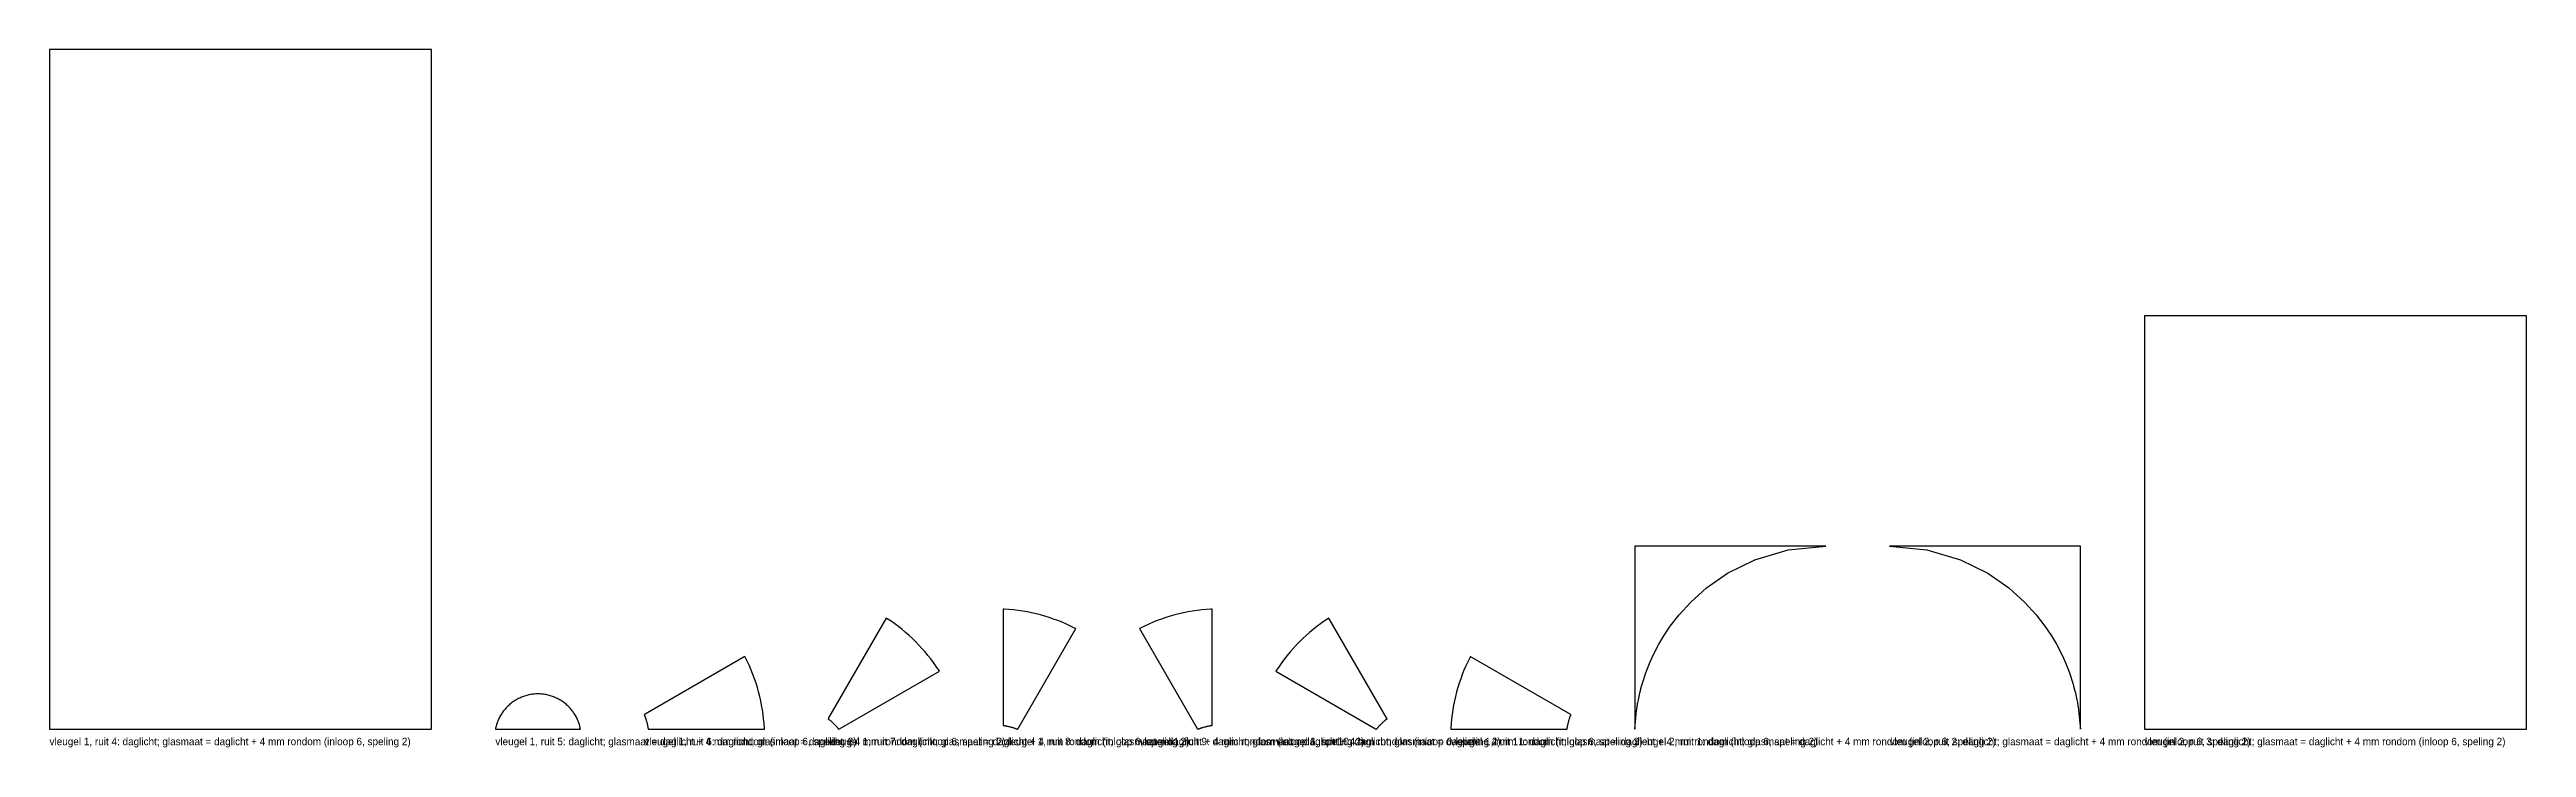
# Model space of a CAD drawing. Header units: millimetres. Extents: x 0 to 9904, y -34 to 1279.
# Drawn here: x 1798 to 6459, y -34 to 1279 of the extents above; entities that cross this region are included whole.
import ezdxf

# ---------------------------------------------------------------- set-up
doc = ezdxf.new("R2010")
doc.units = ezdxf.units.MM

msp = doc.modelspace()

# ---------------------------------------------------------------- texts
at = {"layer": 'TEKST'}
for s, p in [('vleugel 1, ruit 4: daglicht; glasmaat = daglicht + 4 mm rondom (inloop 6, speling 2)', (1798, -30)), ('vleugel 1, ruit 5: daglicht; glasmaat = daglicht + 4 mm rondom (inloop 6, speling 2)', (2637, -30)), ('vleugel 1, ruit 6: daglicht; glasmaat = daglicht + 4 mm rondom (inloop 6, speling 2)', (2917.1302, -30)), ('vleugel 1, ruit 7: daglicht; glasmaat = daglicht + 4 mm rondom (inloop 6, speling 2)', (3263.0652, -30)), ('vleugel 1, ruit 8: daglicht; glasmaat = daglicht + 4 mm rondom (inloop 6, speling 2)', (3592.2828, -30)), ('vleugel 1, ruit 9: daglicht; glasmaat = daglicht + 4 mm rondom (inloop 6, speling 2)', (3848.8607, -30)), ('vleugel 1, ruit 10: daglicht; glasmaat = daglicht + 4 mm rondom (inloop 6, speling 2)', (4105.4387, -30)), ('vleugel 1, ruit 11: daglicht; glasmaat = daglicht + 4 mm rondom (inloop 6, speling 2)', (4434.6562, -30)), ('vleugel 2, ruit 1: daglicht; glasmaat = daglicht + 4 mm rondom (inloop 6, speling 2)', (4780.5913, -30)), ('vleugel 2, ruit 2: daglicht; glasmaat = daglicht + 4 mm rondom (inloop 6, speling 2)', (5260.0913, -30)), ('vleugel 2, ruit 3: daglicht; glasmaat = daglicht + 4 mm rondom (inloop 6, speling 2)', (5739.5913, -30))]:
    msp.add_text(s, height=14, dxfattribs=at).set_placement(p)

# ---------------------------------------------------------------- linework, layer by layer
at = {"layer": 'DAGLICHT'}
for p, q in [((2517, 1278.63), (1798, 1278.63)), ((1798, 1278.63), (1798, 0)), ((2517, 0), (2517, 1278.63)), ((6458.5913, 777.87), (5739.5913, 777.87)), ((5739.5913, 777.87), (5739.5913, 0)), ((6458.5913, 0), (6458.5913, 777.87)), ((5140.0913, 344.5), (4780.5913, 344.5)), ((4780.5913, 344.5), (4780.5913, 0)), ((5006.7362, 318.8513), (5069.6817, 337.5376)), ((5069.6817, 337.5376), (5140.0913, 344.5)), ((5260.0913, 344.5), (5330.5009, 337.5376)), ((5619.5913, 344.5), (5260.0913, 344.5)), ((5330.5009, 337.5376), (5393.4463, 318.8513)), ((5619.5913, 0), (5619.5913, 344.5)), ((4915.7038, 265.8745), (4955.3191, 293.382)), ((4955.3191, 293.382), (5006.7362, 318.8513)), ((5393.4463, 318.8513), (5444.8635, 293.382)), ((5444.8635, 293.382), (5484.4788, 265.8745)), ((4864.0731, 215.335), (4886.0631, 239.3815)), ((4886.0631, 239.3815), (4915.7038, 265.8745)), ((5484.4788, 265.8745), (5514.1195, 239.3815)), ((5514.1195, 239.3815), (5536.1094, 215.335)), ((3372.3008, 209.2176), (3263.9292, 21.5124)), ((3374.2007, 208.0189), (3372.3008, 209.2176)), ((3381.373, 203.2265), (3374.2007, 208.0189)), ((3388.4174, 198.248), (3381.373, 203.2265)), ((3395.329, 193.0868), (3388.4174, 198.248)), ((3402.1032, 187.7465), (3395.329, 193.0868)), ((3408.7353, 182.2307), (3402.1032, 187.7465)), ((3594.5275, 225.8468), (3592.2828, 225.935)), ((3592.2828, 225.935), (3592.2828, 9.1918)), ((3603.1351, 225.2827), (3594.5275, 225.8468)), ((3611.7249, 224.4934), (3603.1351, 225.2827)), ((3620.2912, 223.4795), (3611.7249, 224.4934)), ((3628.828, 222.2417), (3620.2912, 223.4795)), ((3620.4891, 1.6339), (3728.8607, 189.3391)), ((3637.3294, 220.7809), (3628.828, 222.2417)), ((3645.7897, 219.098), (3637.3294, 220.7809)), ((3654.2031, 217.1943), (3645.7897, 219.098)), ((3662.5637, 215.071), (3654.2031, 217.1943)), ((3670.8659, 212.7295), (3662.5637, 215.071)), ((3679.1039, 210.1715), (3670.8659, 212.7295)), ((3687.2722, 207.3988), (3679.1039, 210.1715)), ((3695.365, 204.4132), (3687.2722, 207.3988)), ((3703.377, 201.2167), (3695.365, 204.4132)), ((3711.3025, 197.8116), (3703.377, 201.2167)), ((3719.1362, 194.2003), (3711.3025, 197.8116)), ((3726.8727, 190.3851), (3719.1362, 194.2003)), ((3728.8607, 189.3391), (3726.8727, 190.3851)), ((3850.8488, 190.3851), (3848.8607, 189.3391)), ((3848.8607, 189.3391), (3957.2324, 1.6339)), ((3858.5853, 194.2003), (3850.8488, 190.3851)), ((3866.4189, 197.8116), (3858.5853, 194.2003)), ((3874.3445, 201.2167), (3866.4189, 197.8116)), ((3882.3564, 204.4132), (3874.3445, 201.2167)), ((3890.4493, 207.3988), (3882.3564, 204.4132)), ((3898.6176, 210.1715), (3890.4493, 207.3988)), ((3906.8556, 212.7295), (3898.6176, 210.1715)), ((3915.1578, 215.071), (3906.8556, 212.7295)), ((3923.5184, 217.1943), (3915.1578, 215.071)), ((3931.9318, 219.098), (3923.5184, 217.1943)), ((3940.3921, 220.7809), (3931.9318, 219.098)), ((3948.8935, 222.2417), (3940.3921, 220.7809)), ((3957.4303, 223.4795), (3948.8935, 222.2417)), ((3965.9965, 224.4934), (3957.4303, 223.4795)), ((3974.5864, 225.2827), (3965.9965, 224.4934)), ((3983.194, 225.8468), (3974.5864, 225.2827)), ((3985.4387, 225.935), (3983.194, 225.8468)), ((3985.4387, 9.1918), (3985.4387, 225.935)), ((4175.6183, 187.7465), (4168.9862, 182.2307)), ((4182.3925, 193.0868), (4175.6183, 187.7465)), ((4189.3041, 198.248), (4182.3925, 193.0868)), ((4196.3485, 203.2265), (4189.3041, 198.248)), ((4203.5208, 208.0189), (4196.3485, 203.2265)), ((4205.4207, 209.2176), (4203.5208, 208.0189)), ((4313.7923, 21.5124), (4205.4207, 209.2176)), ((4835.355, 175.7251), (4847.6916, 194.1474)), ((4847.6916, 194.1474), (4864.0731, 215.335)), ((5536.1094, 215.335), (5552.491, 194.1474)), ((5552.491, 194.1474), (5564.8276, 175.7251)), ((3415.2207, 176.5431), (3408.7353, 182.2307)), ((3421.555, 170.6878), (3415.2207, 176.5431)), ((3427.7338, 164.6686), (3421.555, 170.6878)), ((3433.753, 158.4897), (3427.7338, 164.6686)), ((3439.6083, 152.1554), (3433.753, 158.4897)), ((3445.2959, 145.67), (3439.6083, 152.1554)), ((3450.8117, 139.038), (3445.2959, 145.67)), ((4132.4256, 145.67), (4126.9098, 139.038)), ((4138.1131, 152.1554), (4132.4256, 145.67)), ((4143.9685, 158.4897), (4138.1131, 152.1554)), ((4149.9877, 164.6686), (4143.9685, 158.4897)), ((4156.1665, 170.6878), (4149.9877, 164.6686)), ((4162.5008, 176.5431), (4156.1665, 170.6878)), ((4168.9862, 182.2307), (4162.5008, 176.5431)), ((4812.8925, 133.9336), (4818.6342, 145.9521)), ((4818.6342, 145.9521), (4825.9348, 159.7741)), ((4825.9348, 159.7741), (4835.355, 175.7251)), ((5564.8276, 175.7251), (5574.2477, 159.7741)), ((5574.2477, 159.7741), (5581.5484, 145.9521)), ((5581.5484, 145.9521), (5587.2901, 133.9336)), ((3106.4693, 136.5779), (2918.7641, 28.2063)), ((3107.5152, 134.5899), (3106.4693, 136.5779)), ((3111.3305, 126.8534), (3107.5152, 134.5899)), ((3114.9418, 119.0197), (3111.3305, 126.8534)), ((3118.3469, 111.0942), (3114.9418, 119.0197)), ((3121.5433, 103.0822), (3118.3469, 111.0942)), ((3124.529, 94.9894), (3121.5433, 103.0822)), ((3127.3017, 86.8211), (3124.529, 94.9894)), ((3284.5777, 0.864), (3472.2828, 109.2356)), ((3456.152, 132.2638), (3450.8117, 139.038)), ((3461.3132, 125.3521), (3456.152, 132.2638)), ((3466.2917, 118.3078), (3461.3132, 125.3521)), ((3471.0841, 111.1355), (3466.2917, 118.3078)), ((3472.2828, 109.2356), (3471.0841, 111.1355)), ((4106.6374, 111.1355), (4105.4387, 109.2356)), ((4105.4387, 109.2356), (4293.1438, 0.864)), ((4111.4298, 118.3078), (4106.6374, 111.1355)), ((4116.4082, 125.3521), (4111.4298, 118.3078)), ((4121.5694, 132.2638), (4116.4082, 125.3521)), ((4126.9098, 139.038), (4121.5694, 132.2638)), ((4453.1925, 94.9894), (4450.4197, 86.8211)), ((4456.1781, 103.0822), (4453.1925, 94.9894)), ((4459.3746, 111.0942), (4456.1781, 103.0822)), ((4462.7796, 119.0197), (4459.3746, 111.0942)), ((4466.391, 126.8534), (4462.7796, 119.0197)), ((4470.2062, 134.5899), (4466.391, 126.8534)), ((4471.2522, 136.5779), (4470.2062, 134.5899)), ((4658.9573, 28.2063), (4471.2522, 136.5779)), ((4796.9982, 92.3657), (4799.0871, 98.8262)), ((4799.0871, 98.8262), (4801.5884, 106.062)), ((4801.5884, 106.062), (4804.6137, 114.2093)), ((4804.6137, 114.2093), (4808.3134, 123.433)), ((4808.3134, 123.433), (4812.8925, 133.9336)), ((5587.2901, 133.9336), (5591.8691, 123.433)), ((5591.8691, 123.433), (5595.5689, 114.2093)), ((5595.5689, 114.2093), (5598.5942, 106.062)), ((5598.5942, 106.062), (5601.0955, 98.8262)), ((5601.0955, 98.8262), (5603.1844, 92.3657)), ((2664.1611, 46.9427), (2662.5577, 45.5366)), ((2665.8007, 48.3063), (2664.1611, 46.9427)), ((2667.4754, 49.6266), (2665.8007, 48.3063)), ((2669.1841, 50.9025), (2667.4754, 49.6266)), ((2670.9256, 52.1333), (2669.1841, 50.9025)), ((2672.6988, 53.3181), (2670.9256, 52.1333)), ((2674.5024, 54.4561), (2672.6988, 53.3181)), ((2676.3351, 55.5464), (2674.5024, 54.4561)), ((2678.1957, 56.5884), (2676.3351, 55.5464)), ((2680.083, 57.5814), (2678.1957, 56.5884)), ((2681.9957, 58.5246), (2680.083, 57.5814)), ((2683.9323, 59.4174), (2681.9957, 58.5246)), ((2685.8917, 60.2592), (2683.9323, 59.4174)), ((2687.8724, 61.0495), (2685.8917, 60.2592)), ((2689.8732, 61.7876), (2687.8724, 61.0495)), ((2691.8926, 62.4731), (2689.8732, 61.7876)), ((2693.9292, 63.1055), (2691.8926, 62.4731)), ((2695.9817, 63.6843), (2693.9292, 63.1055)), ((2698.0486, 64.2093), (2695.9817, 63.6843)), ((2700.1286, 64.6799), (2698.0486, 64.2093)), ((2702.2202, 65.0959), (2700.1286, 64.6799)), ((2704.3219, 65.4571), (2702.2202, 65.0959)), ((2706.4324, 65.7631), (2704.3219, 65.4571)), ((2708.5502, 66.0138), (2706.4324, 65.7631)), ((2710.6738, 66.2089), (2708.5502, 66.0138)), ((2712.8018, 66.3484), (2710.6738, 66.2089)), ((2714.9327, 66.4321), (2712.8018, 66.3484)), ((2717.0651, 66.46), (2714.9327, 66.4321)), ((2719.1975, 66.4321), (2717.0651, 66.46)), ((2721.3284, 66.3484), (2719.1975, 66.4321)), ((2723.4564, 66.2089), (2721.3284, 66.3484)), ((2725.58, 66.0138), (2723.4564, 66.2089)), ((2727.6978, 65.7631), (2725.58, 66.0138)), ((2729.8082, 65.4571), (2727.6978, 65.7631)), ((2731.91, 65.0959), (2729.8082, 65.4571)), ((2734.0016, 64.6799), (2731.91, 65.0959)), ((2736.0816, 64.2093), (2734.0016, 64.6799)), ((2738.1485, 63.6843), (2736.0816, 64.2093)), ((2740.201, 63.1055), (2738.1485, 63.6843)), ((2742.2376, 62.4731), (2740.201, 63.1055)), ((2744.257, 61.7876), (2742.2376, 62.4731)), ((2746.2577, 61.0495), (2744.257, 61.7876)), ((2748.2385, 60.2592), (2746.2577, 61.0495)), ((2750.1979, 59.4174), (2748.2385, 60.2592)), ((2752.1345, 58.5246), (2750.1979, 59.4174)), ((2754.0472, 57.5814), (2752.1345, 58.5246)), ((2755.9344, 56.5884), (2754.0472, 57.5814)), ((2757.7951, 55.5464), (2755.9344, 56.5884)), ((2759.6278, 54.4561), (2757.7951, 55.5464)), ((2761.4314, 53.3181), (2759.6278, 54.4561)), ((2763.2045, 52.1333), (2761.4314, 53.3181)), ((2764.9461, 50.9025), (2763.2045, 52.1333)), ((2766.6548, 49.6266), (2764.9461, 50.9025)), ((2768.3295, 48.3063), (2766.6548, 49.6266)), ((2769.9691, 46.9427), (2768.3295, 48.3063)), ((2771.5725, 45.5366), (2769.9691, 46.9427)), ((3129.8597, 78.5831), (3127.3017, 86.8211)), ((3132.2012, 70.2809), (3129.8597, 78.5831)), ((3134.3245, 61.9202), (3132.2012, 70.2809)), ((3136.2282, 53.5069), (3134.3245, 61.9202)), ((3137.9111, 45.0466), (3136.2282, 53.5069)), ((4441.4932, 53.5069), (4439.8104, 45.0466)), ((4443.397, 61.9202), (4441.4932, 53.5069)), ((4445.5203, 70.2809), (4443.397, 61.9202)), ((4447.8618, 78.5831), (4445.5203, 70.2809)), ((4450.4197, 86.8211), (4447.8618, 78.5831)), ((4785.8326, 46.164), (4786.2048, 48.2819)), ((4786.2048, 48.2819), (4786.6177, 50.5491)), ((4786.6177, 50.5491), (4787.0775, 52.9817)), ((4787.0775, 52.9817), (4787.5914, 55.598)), ((4787.5914, 55.598), (4788.1682, 58.4193)), ((4788.1682, 58.4193), (4788.8184, 61.4699)), ((4788.8184, 61.4699), (4789.555, 64.7781)), ((4789.555, 64.7781), (4790.3936, 68.3772)), ((4790.3936, 68.3772), (4791.3536, 72.3057)), ((4791.3536, 72.3057), (4792.4593, 76.6093)), ((4792.4593, 76.6093), (4793.7411, 81.3422)), ((4793.7411, 81.3422), (4795.2376, 86.5686)), ((4795.2376, 86.5686), (4796.9982, 92.3657)), ((5603.1844, 92.3657), (5604.945, 86.5686)), ((5604.945, 86.5686), (5606.4414, 81.3422)), ((5606.4414, 81.3422), (5607.7232, 76.6093)), ((5607.7232, 76.6093), (5608.829, 72.3057)), ((5608.829, 72.3057), (5609.789, 68.3772)), ((5609.789, 68.3772), (5610.6276, 64.7781)), ((5610.6276, 64.7781), (5611.3641, 61.4699)), ((5611.3641, 61.4699), (5612.0144, 58.4193)), ((5612.0144, 58.4193), (5612.5912, 55.598)), ((5612.5912, 55.598), (5613.1051, 52.9817)), ((5613.1051, 52.9817), (5613.5649, 50.5491)), ((5613.5649, 50.5491), (5613.9778, 48.2819)), ((5613.9778, 48.2819), (5614.35, 46.164)), ((1798, 0), (2517, 0)), ((2637.3852, 1.9365), (2637, 0)), ((2637, 0), (2797.1302, 0)), ((2637.8558, 4.0165), (2637.3852, 1.9365)), ((2638.3808, 6.0834), (2637.8558, 4.0165)), ((2638.9596, 8.1359), (2638.3808, 6.0834)), ((2639.592, 10.1725), (2638.9596, 8.1359)), ((2640.2775, 12.1919), (2639.592, 10.1725)), ((2641.0156, 14.1927), (2640.2775, 12.1919)), ((2641.8059, 16.1734), (2641.0156, 14.1927)), ((2642.6477, 18.1328), (2641.8059, 16.1734)), ((2643.5405, 20.0694), (2642.6477, 18.1328)), ((2644.4837, 21.9821), (2643.5405, 20.0694)), ((2645.4767, 23.8694), (2644.4837, 21.9821)), ((2646.5187, 25.73), (2645.4767, 23.8694)), ((2647.609, 27.5627), (2646.5187, 25.73)), ((2648.747, 29.3663), (2647.609, 27.5627)), ((2649.9318, 31.1395), (2648.747, 29.3663)), ((2651.1626, 32.881), (2649.9318, 31.1395)), ((2652.4385, 34.5897), (2651.1626, 32.881)), ((2653.7588, 36.2644), (2652.4385, 34.5897)), ((2655.1224, 37.904), (2653.7588, 36.2644)), ((2656.5285, 39.5074), (2655.1224, 37.904)), ((2657.9761, 41.0734), (2656.5285, 39.5074)), ((2659.4642, 42.6009), (2657.9761, 41.0734)), ((2660.9917, 44.089), (2659.4642, 42.6009)), ((2662.5577, 45.5366), (2660.9917, 44.089)), ((2773.1385, 44.089), (2771.5725, 45.5366)), ((2774.666, 42.6009), (2773.1385, 44.089)), ((2776.1541, 41.0734), (2774.666, 42.6009)), ((2777.6017, 39.5074), (2776.1541, 41.0734)), ((2779.0078, 37.904), (2777.6017, 39.5074)), ((2780.3714, 36.2644), (2779.0078, 37.904)), ((2781.6917, 34.5897), (2780.3714, 36.2644)), ((2782.9676, 32.881), (2781.6917, 34.5897)), ((2784.1984, 31.1395), (2782.9676, 32.881)), ((2785.3832, 29.3663), (2784.1984, 31.1395)), ((2786.5212, 27.5627), (2785.3832, 29.3663)), ((2787.6115, 25.73), (2786.5212, 27.5627)), ((2788.6535, 23.8694), (2787.6115, 25.73)), ((2789.6465, 21.9821), (2788.6535, 23.8694)), ((2790.5897, 20.0694), (2789.6465, 21.9821)), ((2791.4825, 18.1328), (2790.5897, 20.0694)), ((2792.3243, 16.1734), (2791.4825, 18.1328)), ((2793.1146, 14.1927), (2792.3243, 16.1734)), ((2793.8527, 12.1919), (2793.1146, 14.1927)), ((2794.5382, 10.1725), (2793.8527, 12.1919)), ((2795.1706, 8.1359), (2794.5382, 10.1725)), ((2795.7494, 6.0834), (2795.1706, 8.1359)), ((2796.2743, 4.0165), (2795.7494, 6.0834)), ((2796.745, 1.9365), (2796.2743, 4.0165)), ((2797.1302, 0), (2796.745, 1.9365)), ((2918.7641, 28.2063), (2917.1302, 27.1042)), ((2917.1302, 27.1042), (2917.4518, 26.307)), ((2917.4518, 26.307), (2917.624, 25.8728)), ((2917.624, 25.8728), (2917.8045, 25.412)), ((2917.8045, 25.412), (2917.9938, 24.922)), ((2917.9938, 24.922), (2918.1925, 24.4002)), ((2918.1925, 24.4002), (2918.4013, 23.8432)), ((2918.4013, 23.8432), (2918.6208, 23.2475)), ((2918.6208, 23.2475), (2918.8519, 22.609)), ((2918.8519, 22.609), (2919.0953, 21.9229)), ((2919.0953, 21.9229), (2919.3518, 21.184)), ((2919.3518, 21.184), (2919.6224, 20.3858)), ((2919.6224, 20.3858), (2919.9079, 19.5212)), ((2919.9079, 19.5212), (2920.2094, 18.5817)), ((2920.2094, 18.5817), (2920.5276, 17.5575)), ((2920.5276, 17.5575), (2920.8634, 16.4368)), ((2920.8634, 16.4368), (2921.2177, 15.2058)), ((2921.2177, 15.2058), (2921.5907, 13.848)), ((2921.5907, 13.848), (2921.9465, 12.4856)), ((2921.9465, 12.4856), (2922.2553, 11.2424)), ((2922.2553, 11.2424), (2922.5248, 10.1039)), ((2922.5248, 10.1039), (2922.7613, 9.0578)), ((2922.7613, 9.0578), (2922.97, 8.0934)), ((2922.97, 8.0934), (2923.155, 7.2019)), ((2923.155, 7.2019), (2923.3198, 6.3754)), ((2923.3198, 6.3754), (2923.4671, 5.6071)), ((2923.4671, 5.6071), (2923.5993, 4.8913)), ((2923.5993, 4.8913), (2923.7185, 4.2228)), ((2923.7185, 4.2228), (2923.8262, 3.5971)), ((2923.8262, 3.5971), (2923.9239, 3.0104)), ((2923.9239, 3.0104), (2924.0127, 2.4591)), ((2924.0127, 2.4591), (2924.0938, 1.9402)), ((2924.0938, 1.9402), (2924.1679, 1.4508)), ((2924.1679, 1.4508), (2924.2359, 0.9887)), ((2924.2359, 0.9887), (2924.3559, 0.1375)), ((2924.3559, 0.1375), (2926.322, 0)), ((2926.322, 0), (3143.0652, 0)), ((3139.3719, 36.5452), (3137.9111, 45.0466)), ((3140.6097, 28.0084), (3139.3719, 36.5452)), ((3141.6236, 19.4421), (3140.6097, 28.0084)), ((3142.4129, 10.8523), (3141.6236, 19.4421)), ((3142.977, 2.2447), (3142.4129, 10.8523)), ((3143.0652, 0), (3142.977, 2.2447)), ((3263.9292, 21.5124), (3263.0652, 19.741)), ((3263.0652, 19.741), (3263.7424, 19.2114)), ((3263.7424, 19.2114), (3264.1086, 18.9215)), ((3264.1086, 18.9215), (3264.4953, 18.6127)), ((3264.4953, 18.6127), (3264.9042, 18.283)), ((3264.9042, 18.283), (3265.3372, 17.9304)), ((3265.3372, 17.9304), (3265.7965, 17.5524)), ((3265.7965, 17.5524), (3266.2845, 17.1463)), ((3266.2845, 17.1463), (3266.8039, 16.7089)), ((3266.8039, 16.7089), (3267.3577, 16.2364)), ((3267.3577, 16.2364), (3267.9493, 15.7247)), ((3267.9493, 15.7247), (3268.5827, 15.1688)), ((3268.5827, 15.1688), (3269.2623, 14.5628)), ((3269.2623, 14.5628), (3269.9931, 13.8999)), ((3269.9931, 13.8999), (3270.7808, 13.172)), ((3270.7808, 13.172), (3271.632, 12.3694)), ((3271.632, 12.3694), (3272.5543, 11.4804)), ((3272.5543, 11.4804), (3273.5562, 10.491)), ((3273.5562, 10.491), (3274.5456, 9.4891)), ((3274.5456, 9.4891), (3275.4346, 8.5668)), ((3275.4346, 8.5668), (3276.2372, 7.7156)), ((3276.2372, 7.7156), (3276.9651, 6.9279)), ((3276.9651, 6.9279), (3277.628, 6.1971)), ((3277.628, 6.1971), (3278.234, 5.5175)), ((3278.234, 5.5175), (3278.79, 4.8841)), ((3278.79, 4.8841), (3279.3017, 4.2924)), ((3279.3017, 4.2924), (3279.7741, 3.7386)), ((3279.7741, 3.7386), (3280.2115, 3.2193)), ((3280.2115, 3.2193), (3280.6176, 2.7313)), ((3280.6176, 2.7313), (3280.9956, 2.272)), ((3280.9956, 2.272), (3281.3482, 1.839)), ((3281.3482, 1.839), (3281.6779, 1.4301)), ((3281.6779, 1.4301), (3281.9867, 1.0434)), ((3281.9867, 1.0434), (3282.2767, 0.6772)), ((3282.2767, 0.6772), (3282.8062, 0)), ((3282.8062, 0), (3284.5777, 0.864)), ((3592.2828, 9.1918), (3592.4203, 7.2257)), ((3592.4203, 7.2257), (3593.2715, 7.1057)), ((3593.2715, 7.1057), (3593.7336, 7.0377)), ((3593.7336, 7.0377), (3594.223, 6.9636)), ((3594.223, 6.9636), (3594.7419, 6.8825)), ((3594.7419, 6.8825), (3595.2932, 6.7937)), ((3595.2932, 6.7937), (3595.8799, 6.696)), ((3595.8799, 6.696), (3596.5056, 6.5883)), ((3596.5056, 6.5883), (3597.1741, 6.4691)), ((3597.1741, 6.4691), (3597.8899, 6.3369)), ((3597.8899, 6.3369), (3598.6582, 6.1896)), ((3598.6582, 6.1896), (3599.4847, 6.0248)), ((3599.4847, 6.0248), (3600.3763, 5.8398)), ((3600.3763, 5.8398), (3601.3406, 5.6311)), ((3601.3406, 5.6311), (3602.3867, 5.3946)), ((3602.3867, 5.3946), (3603.5252, 5.1251)), ((3603.5252, 5.1251), (3604.7684, 4.8164)), ((3604.7684, 4.8164), (3606.1308, 4.4605)), ((3606.1308, 4.4605), (3607.4886, 4.0875)), ((3607.4886, 4.0875), (3608.7196, 3.7333)), ((3608.7196, 3.7333), (3609.8403, 3.3974)), ((3609.8403, 3.3974), (3610.8645, 3.0792)), ((3610.8645, 3.0792), (3611.804, 2.7777)), ((3611.804, 2.7777), (3612.6686, 2.4922)), ((3612.6686, 2.4922), (3613.4668, 2.2216)), ((3613.4668, 2.2216), (3614.2057, 1.9651)), ((3614.2057, 1.9651), (3614.8918, 1.7217)), ((3614.8918, 1.7217), (3615.5303, 1.4906)), ((3615.5303, 1.4906), (3616.126, 1.2711)), ((3616.126, 1.2711), (3616.683, 1.0623)), ((3616.683, 1.0623), (3617.2048, 0.8636)), ((3617.2048, 0.8636), (3617.6948, 0.6743)), ((3617.6948, 0.6743), (3618.1556, 0.4939)), ((3618.1556, 0.4939), (3618.5898, 0.3217)), ((3618.5898, 0.3217), (3619.387, 0)), ((3619.387, 0), (3620.4891, 1.6339)), ((3957.2324, 1.6339), (3958.3345, 0)), ((3958.3345, 0), (3959.1317, 0.3217)), ((3959.1317, 0.3217), (3959.5659, 0.4939)), ((3959.5659, 0.4939), (3960.0267, 0.6743)), ((3960.0267, 0.6743), (3960.5166, 0.8636)), ((3960.5166, 0.8636), (3961.0385, 1.0623)), ((3961.0385, 1.0623), (3961.5955, 1.2711)), ((3961.5955, 1.2711), (3962.1912, 1.4906)), ((3962.1912, 1.4906), (3962.8297, 1.7217)), ((3962.8297, 1.7217), (3963.5157, 1.9651)), ((3963.5157, 1.9651), (3964.2547, 2.2216)), ((3964.2547, 2.2216), (3965.0529, 2.4922)), ((3965.0529, 2.4922), (3965.9175, 2.7777)), ((3965.9175, 2.7777), (3966.857, 3.0792)), ((3966.857, 3.0792), (3967.8812, 3.3974)), ((3967.8812, 3.3974), (3969.0019, 3.7333)), ((3969.0019, 3.7333), (3970.2329, 4.0875)), ((3970.2329, 4.0875), (3971.5907, 4.4605)), ((3971.5907, 4.4605), (3972.9531, 4.8164)), ((3972.9531, 4.8164), (3974.1963, 5.1251)), ((3974.1963, 5.1251), (3975.3348, 5.3946)), ((3975.3348, 5.3946), (3976.3809, 5.6311)), ((3976.3809, 5.6311), (3977.3452, 5.8398)), ((3977.3452, 5.8398), (3978.2368, 6.0248)), ((3978.2368, 6.0248), (3979.0633, 6.1896)), ((3979.0633, 6.1896), (3979.8315, 6.3369)), ((3979.8315, 6.3369), (3980.5474, 6.4691)), ((3980.5474, 6.4691), (3981.2159, 6.5883)), ((3981.2159, 6.5883), (3981.8415, 6.696)), ((3981.8415, 6.696), (3982.4283, 6.7937)), ((3982.4283, 6.7937), (3982.9796, 6.8825)), ((3982.9796, 6.8825), (3983.4985, 6.9636)), ((3983.4985, 6.9636), (3983.9878, 7.0377)), ((3983.9878, 7.0377), (3984.45, 7.1057)), ((3984.45, 7.1057), (3985.3012, 7.2257)), ((3985.3012, 7.2257), (3985.4387, 9.1918)), ((4293.1438, 0.864), (4294.9152, 0)), ((4294.9152, 0), (4295.4448, 0.6772)), ((4295.4448, 0.6772), (4295.7347, 1.0434)), ((4295.7347, 1.0434), (4296.0436, 1.4301)), ((4296.0436, 1.4301), (4296.3733, 1.839)), ((4296.3733, 1.839), (4296.7259, 2.272)), ((4296.7259, 2.272), (4297.1038, 2.7313)), ((4297.1038, 2.7313), (4297.5099, 3.2193)), ((4297.5099, 3.2193), (4297.9474, 3.7386)), ((4297.9474, 3.7386), (4298.4198, 4.2924)), ((4298.4198, 4.2924), (4298.9315, 4.8841)), ((4298.9315, 4.8841), (4299.4875, 5.5175)), ((4299.4875, 5.5175), (4300.0935, 6.1971)), ((4300.0935, 6.1971), (4300.7564, 6.9279)), ((4300.7564, 6.9279), (4301.4843, 7.7156)), ((4301.4843, 7.7156), (4302.2869, 8.5668)), ((4302.2869, 8.5668), (4303.1758, 9.4891)), ((4303.1758, 9.4891), (4304.1652, 10.491)), ((4304.1652, 10.491), (4305.1672, 11.4804)), ((4305.1672, 11.4804), (4306.0894, 12.3694)), ((4306.0894, 12.3694), (4306.9407, 13.172)), ((4306.9407, 13.172), (4307.7284, 13.8999)), ((4307.7284, 13.8999), (4308.4591, 14.5628)), ((4308.4591, 14.5628), (4309.1387, 15.1688)), ((4309.1387, 15.1688), (4309.7721, 15.7247)), ((4309.7721, 15.7247), (4310.3638, 16.2364)), ((4310.3638, 16.2364), (4310.9176, 16.7089)), ((4310.9176, 16.7089), (4311.437, 17.1463)), ((4311.437, 17.1463), (4311.925, 17.5524)), ((4311.925, 17.5524), (4312.3843, 17.9304)), ((4312.3843, 17.9304), (4312.8173, 18.283)), ((4312.8173, 18.283), (4313.2262, 18.6127)), ((4313.2262, 18.6127), (4313.6129, 18.9215)), ((4313.6129, 18.9215), (4313.9791, 19.2114)), ((4314.6562, 19.741), (4313.7923, 21.5124)), ((4313.9791, 19.2114), (4314.6562, 19.741)), ((4434.7444, 2.2447), (4434.6562, 0)), ((4434.6562, 0), (4651.3995, 0)), ((4435.3086, 10.8523), (4434.7444, 2.2447)), ((4436.0979, 19.4421), (4435.3086, 10.8523)), ((4437.1118, 28.0084), (4436.0979, 19.4421)), ((4438.3496, 36.5452), (4437.1118, 28.0084)), ((4439.8104, 45.0466), (4438.3496, 36.5452)), ((4651.3995, 0), (4653.3656, 0.1375)), ((4653.3656, 0.1375), (4653.4856, 0.9887)), ((4653.4856, 0.9887), (4653.5536, 1.4508)), ((4653.5536, 1.4508), (4653.6277, 1.9402)), ((4653.6277, 1.9402), (4653.7088, 2.4591)), ((4653.7088, 2.4591), (4653.7976, 3.0104)), ((4653.7976, 3.0104), (4653.8953, 3.5971)), ((4653.8953, 3.5971), (4654.003, 4.2228)), ((4654.003, 4.2228), (4654.1221, 4.8913)), ((4654.1221, 4.8913), (4654.2544, 5.6071)), ((4654.2544, 5.6071), (4654.4017, 6.3754)), ((4654.4017, 6.3754), (4654.5665, 7.2019)), ((4654.5665, 7.2019), (4654.7515, 8.0934)), ((4654.7515, 8.0934), (4654.9602, 9.0578)), ((4654.9602, 9.0578), (4655.1967, 10.1039)), ((4655.1967, 10.1039), (4655.4662, 11.2424)), ((4655.4662, 11.2424), (4655.7749, 12.4856)), ((4655.7749, 12.4856), (4656.1308, 13.848)), ((4656.1308, 13.848), (4656.5038, 15.2058)), ((4656.5038, 15.2058), (4656.858, 16.4368)), ((4656.858, 16.4368), (4657.1939, 17.5575)), ((4657.1939, 17.5575), (4657.5121, 18.5817)), ((4657.5121, 18.5817), (4657.8135, 19.5212)), ((4657.8135, 19.5212), (4658.0991, 20.3858)), ((4658.0991, 20.3858), (4658.3697, 21.184)), ((4658.3697, 21.184), (4658.6262, 21.9229)), ((4658.6262, 21.9229), (4658.8696, 22.609)), ((4658.8696, 22.609), (4659.1007, 23.2475)), ((4660.5913, 27.1042), (4658.9573, 28.2063)), ((4659.1007, 23.2475), (4659.3202, 23.8432)), ((4659.3202, 23.8432), (4659.529, 24.4002)), ((4659.529, 24.4002), (4659.7277, 24.922)), ((4659.7277, 24.922), (4659.917, 25.412)), ((4659.917, 25.412), (4660.0974, 25.8728)), ((4660.0974, 25.8728), (4660.2696, 26.307)), ((4660.2696, 26.307), (4660.5913, 27.1042)), ((4780.5913, 0), (4780.9091, 0.1127)), ((4780.9091, 0.1127), (4784.2143, 35.9103)), ((4784.2143, 35.9103), (4784.4272, 37.3763)), ((4784.4272, 37.3763), (4784.6592, 38.9283)), ((4784.6592, 38.9283), (4784.9127, 40.5738)), ((4784.9127, 40.5738), (4785.1906, 42.3217)), ((4785.1906, 42.3217), (4785.496, 44.1814)), ((4785.496, 44.1814), (4785.8326, 46.164)), ((5614.35, 46.164), (5614.6866, 44.1814)), ((5614.6866, 44.1814), (5614.9919, 42.3217)), ((5614.9919, 42.3217), (5615.2698, 40.5738)), ((5615.2698, 40.5738), (5615.5234, 38.9283)), ((5615.5234, 38.9283), (5615.7554, 37.3763)), ((5615.7554, 37.3763), (5615.9682, 35.9103)), ((5615.9682, 35.9103), (5619.2735, 0.1127)), ((5619.2735, 0.1127), (5619.5913, 0)), ((5739.5913, 0), (6458.5913, 0))]:
    msp.add_line(p, q, dxfattribs=at)

msp.set_redraw_order([(e.dxf.handle, doc.entitydb.next_handle()) for e in msp.query("TEXT MTEXT ATTDEF DIMENSION ARC_DIMENSION")])  # texts and dimensions are drawn at this point

doc.saveas('drawing.dxf')
